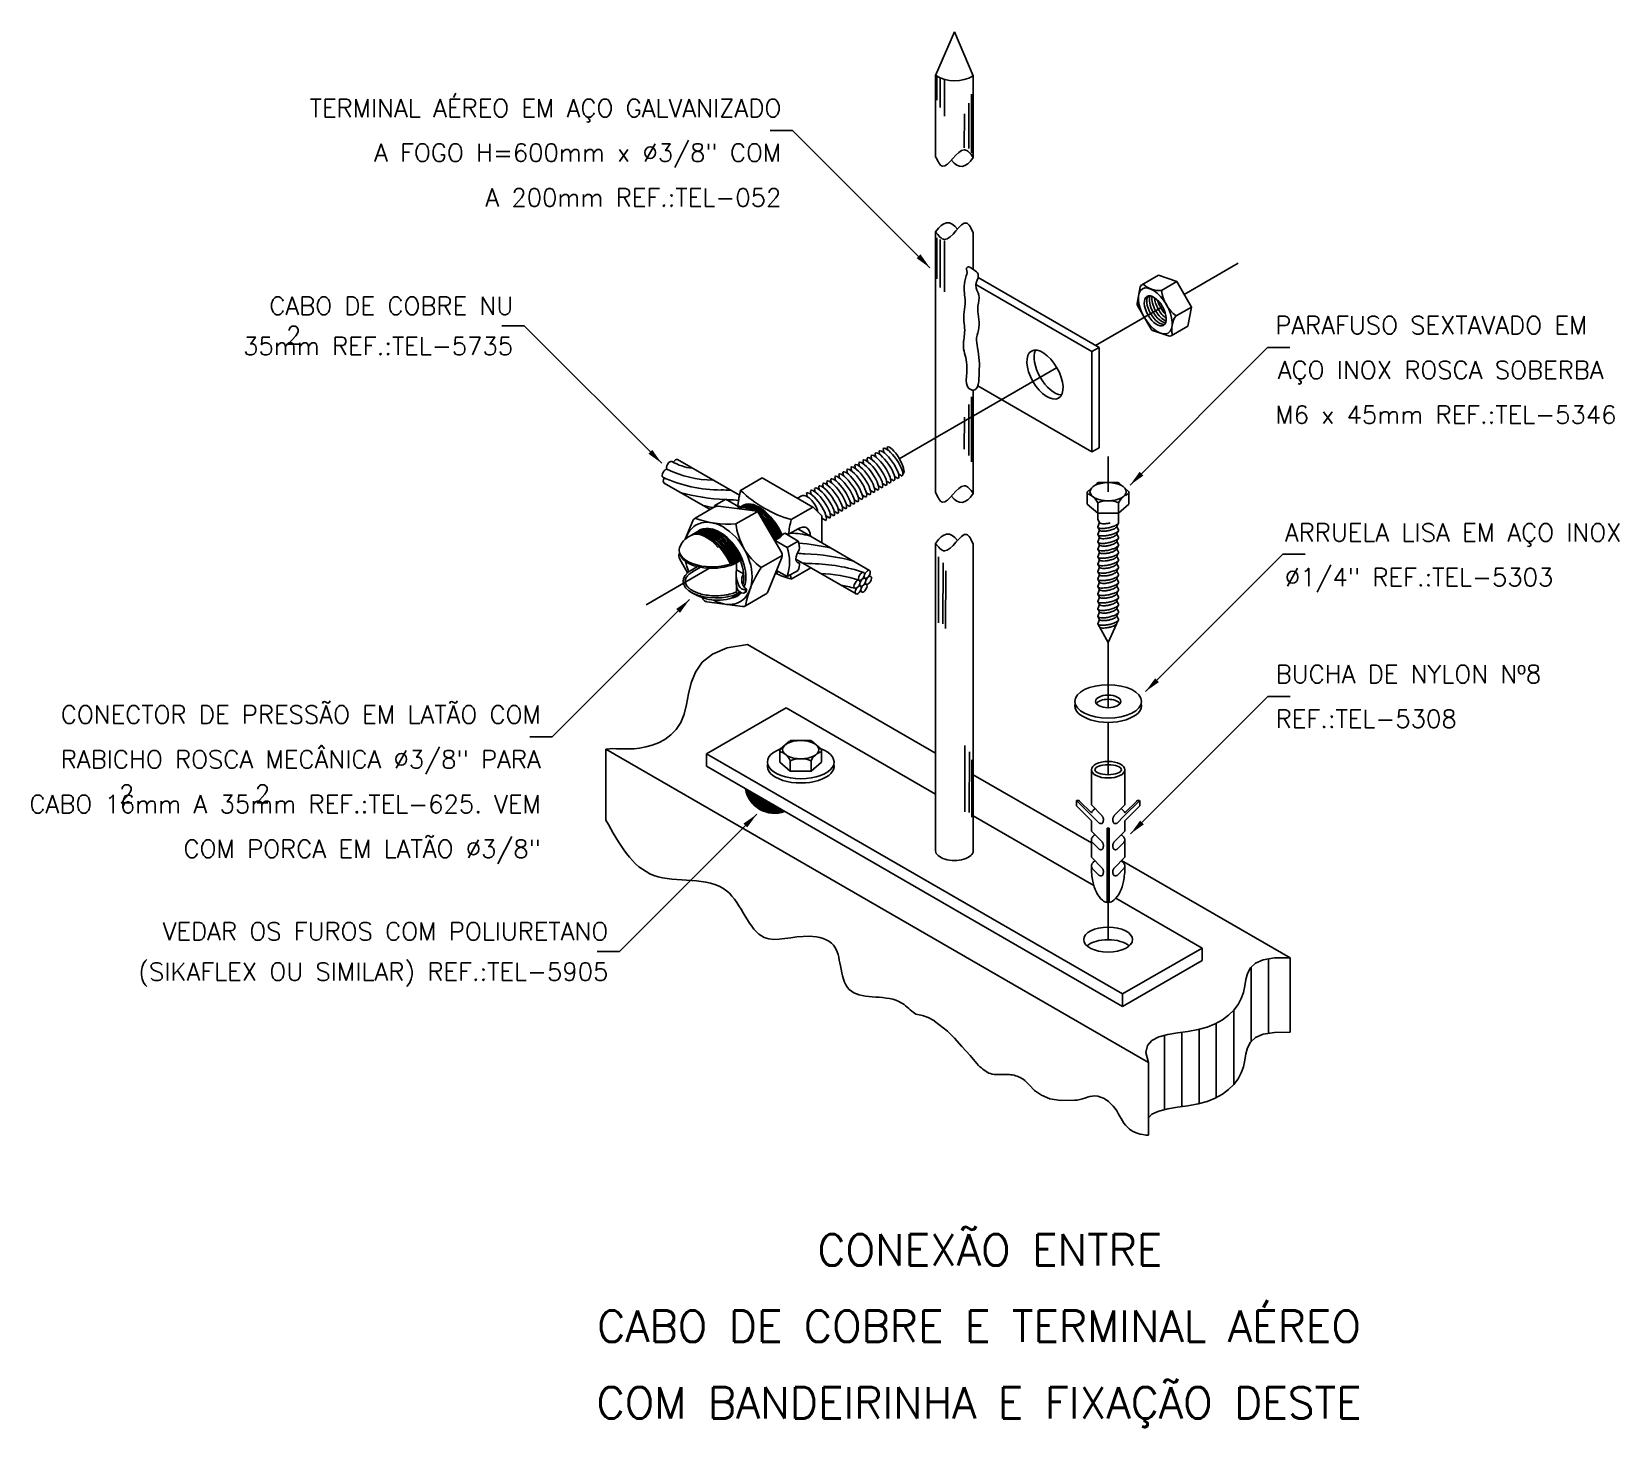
# Model space of a CAD drawing. Header units: millimetres. Extents: x -6031.9 to -6014.2, y -4660.8 to -4645.2.
import ezdxf
from ezdxf.enums import TextEntityAlignment as Align

# ---------------------------------------------------------------- set-up
doc = ezdxf.new("R2010")
doc.units = ezdxf.units.MM
doc.header["$LTSCALE"] = 10
doc.linetypes.add('DASHDOT2', pattern=[0.5, 0.25, -0.125, 0, -0.125])
doc.layers.add('Termotécnica', color=7, linetype='Continuous')
doc.styles.add('r140', font='romans.shx')
doc.styles.add('r80', font='romans.shx')

msp = doc.modelspace()

# ---------------------------------------------------------------- texts
at = {"layer": 'Termotécnica', "color": 2, "style": 'r80'}
for s, p in [('TERMINAL AÉREO EM AÇO GALVANIZADO', (-6023.544, -4646.203)), ('A FOGO H=600mm x %%C3/8" COM', (-6023.544, -4646.701)), (' A 200mm REF.:TEL-052', (-6023.544, -4647.203)), ('CABO DE COBRE NU', (-6026.541, -4648.413)), ('35mm REF.:TEL-5735', (-6026.542, -4648.862)), ('2', (-6028.909, -4648.742)), ('CONECTOR DE PRESSÃO EM LATÃO COM', (-6026.231, -4652.982)), ('RABICHO ROSCA MECÂNICA %%c3/8" PARA', (-6026.232, -4653.482)), ('CABO 16mm A 35mm REF.:TEL-625. VEM', (-6026.231, -4653.982)), ('2', (-6030.776, -4653.867)), ('2', (-6029.257, -4653.867)), ('COM PORCA EM LATÃO %%C3/8"', (-6026.231, -4654.482)), ('VEDAR OS FUROS COM POLIURETANO', (-6025.478, -4655.405)), ('(SIKAFLEX OU SIMILAR) REF.:TEL-5905', (-6025.477, -4655.856))]:
    msp.add_text(s, height=0.2, dxfattribs=at).set_placement(p, align=Align.RIGHT)
for s, p in [('PARAFUSO SEXTAVADO EM', (-6018.023, -4648.63)), ('AÇO INOX ROSCA SOBERBA', (-6017.995, -4649.13)), ('M6 x 45mm REF.:TEL-5346', (-6018.023, -4649.63)), ('ARRUELA LISA EM AÇO INOX', (-6017.915, -4650.946)), ('%%C1/4" REF.:TEL-5303', (-6017.915, -4651.446)), ('BUCHA DE NYLON Nº8', (-6018.018, -4652.529)), ('REF.:TEL-5308', (-6018.018, -4653.029))]:
    msp.add_text(s, height=0.2, dxfattribs=at).set_placement(p)
at = {"layer": 'Termotécnica', "color": 5, "style": 'r140'}
for s, p in [(' CONEXÃO ENTRE', (-6021.334, -4659.146)), ('CABO DE COBRE E TERMINAL AÉREO', (-6021.334, -4659.998)), ('COM BANDEIRINHA E FIXAÇÃO DESTE', (-6021.334, -4660.853))]:
    msp.add_text(s, height=0.35, dxfattribs=at).set_placement(p, align=Align.BOTTOM_CENTER)

# ---------------------------------------------------------------- linework, layer by layer
at = {"layer": 'Termotécnica', "color": 2}
for p, q in [((-6021.608, -4645.25), (-6021.819, -4645.74)), ((-6021.608, -4645.25), (-6021.398, -4645.742)), ((-6021.819, -4646.646), (-6021.819, -4645.74)), ((-6021.398, -4646.654), (-6021.398, -4645.742)), ((-6023.419, -4646.352), (-6023.669, -4646.352)), ((-6021.883, -4647.888), (-6023.419, -4646.352)), ((-6021.82, -4647.487), (-6021.82, -4650.401)), ((-6021.399, -4647.496), (-6021.399, -4647.903)), ((-6021.37, -4648.075), (-6020.072, -4648.825)), ((-6021.345, -4647.997), (-6019.991, -4648.778)), ((-6019.568, -4648.288), (-6019.532, -4648.101)), ((-6019.516, -4648.079), (-6019.33, -4647.971)), ((-6019.33, -4647.971), (-6019.125, -4648.043)), ((-6019.296, -4648.141), (-6019.125, -4648.043)), ((-6018.961, -4648.327), (-6019.125, -4648.043)), ((-6019.412, -4648.573), (-6019.564, -4648.31)), ((-6019.132, -4648.425), (-6018.961, -4648.327)), ((-6019.002, -4648.54), (-6018.961, -4648.327)), ((-6026.417, -4648.538), (-6026.667, -4648.538)), ((-6024.881, -4650.073), (-6026.417, -4648.538)), ((-6019.395, -4648.588), (-6019.215, -4648.65)), ((-6019.188, -4648.647), (-6019.002, -4648.54)), ((-6020.072, -4648.825), (-6019.991, -4648.778)), ((-6020.072, -4648.825), (-6020.072, -4649.946)), ((-6019.991, -4648.778), (-6019.991, -4649.899)), ((-6019.646, -4650.316), (-6018.11, -4648.78)), ((-6017.86, -4648.78), (-6018.11, -4648.78)), ((-6021.399, -4649.253), (-6021.399, -4650.41)), ((-6021.349, -4649.208), (-6020.072, -4649.946)), ((-6022.406, -4649.907), (-6022.4, -4649.948)), ((-6022.36, -4649.892), (-6022.355, -4649.923)), ((-6020.072, -4649.946), (-6019.991, -4649.899)), ((-6024.704, -4650.031), (-6024.012, -4650.431)), ((-6022.722, -4650.093), (-6022.716, -4650.135)), ((-6022.676, -4650.067), (-6022.671, -4650.109)), ((-6022.631, -4650.041), (-6022.626, -4650.083)), ((-6022.586, -4650.015), (-6022.58, -4650.057)), ((-6022.541, -4649.985), (-6022.535, -4650.027)), ((-6022.496, -4649.959), (-6022.49, -4650.001)), ((-6022.451, -4649.934), (-6022.446, -4649.974)), ((-6023.757, -4650.236), (-6023.999, -4650.376)), ((-6023.191, -4650.562), (-6023.757, -4650.236)), ((-6022.991, -4650.25), (-6022.986, -4650.291)), ((-6022.946, -4650.224), (-6022.94, -4650.265)), ((-6022.901, -4650.198), (-6022.895, -4650.239)), ((-6022.856, -4650.172), (-6022.85, -4650.213)), ((-6022.81, -4650.146), (-6022.805, -4650.186)), ((-6022.765, -4650.12), (-6022.76, -4650.16)), ((-6022.328, -4650.294), (-6022.368, -4650.272)), ((-6022.283, -4650.268), (-6022.323, -4650.246)), ((-6022.238, -4650.242), (-6022.278, -4650.22)), ((-6022.193, -4650.216), (-6022.232, -4650.194)), ((-6024.855, -4650.294), (-6024.341, -4650.591)), ((-6023.362, -4650.464), (-6023.324, -4650.441)), ((-6023.261, -4650.405), (-6023.256, -4650.446)), ((-6023.217, -4650.38), (-6023.211, -4650.421)), ((-6023.172, -4650.354), (-6023.166, -4650.395)), ((-6023.126, -4650.328), (-6023.121, -4650.369)), ((-6023.081, -4650.302), (-6023.076, -4650.343)), ((-6023.036, -4650.276), (-6023.031, -4650.317)), ((-6022.598, -4650.451), (-6022.638, -4650.428)), ((-6022.553, -4650.425), (-6022.593, -4650.402)), ((-6022.508, -4650.399), (-6022.548, -4650.376)), ((-6022.463, -4650.373), (-6022.503, -4650.35)), ((-6022.418, -4650.347), (-6022.458, -4650.324)), ((-6022.373, -4650.32), (-6022.413, -4650.298)), ((-6020.124, -4650.401), (-6020.124, -4650.53)), ((-6020.014, -4650.295), (-6020.116, -4650.383)), ((-6019.999, -4650.289), (-6019.783, -4650.289)), ((-6019.768, -4650.295), (-6019.666, -4650.383)), ((-6019.658, -4650.401), (-6019.658, -4650.53)), ((-6023.191, -4650.562), (-6023.433, -4650.702)), ((-6023.092, -4650.659), (-6023.192, -4650.561)), ((-6022.913, -4650.633), (-6022.954, -4650.61)), ((-6022.868, -4650.607), (-6022.909, -4650.584)), ((-6022.823, -4650.581), (-6022.864, -4650.558)), ((-6022.778, -4650.555), (-6022.819, -4650.532)), ((-6022.733, -4650.529), (-6022.773, -4650.506)), ((-6022.688, -4650.503), (-6022.728, -4650.48)), ((-6022.643, -4650.477), (-6022.683, -4650.454)), ((-6020.124, -4650.53), (-6020.008, -4650.631)), ((-6020.008, -4650.514), (-6020.008, -4650.631)), ((-6019.774, -4650.514), (-6019.774, -4650.631)), ((-6019.658, -4650.53), (-6019.774, -4650.631)), ((-6023.092, -4650.661), (-6023.092, -4650.962)), ((-6023.048, -4650.713), (-6023.092, -4650.688)), ((-6023.003, -4650.686), (-6023.044, -4650.662)), ((-6022.958, -4650.659), (-6022.999, -4650.636)), ((-6020.008, -4650.701), (-6020.008, -4650.63)), ((-6020.008, -4650.631), (-6019.774, -4650.631)), ((-6020.008, -4650.701), (-6019.987, -4650.736)), ((-6019.987, -4650.736), (-6020.008, -4650.785)), ((-6020.002, -4650.793), (-6019.987, -4650.819)), ((-6019.778, -4650.747), (-6019.795, -4650.778)), ((-6019.795, -4650.778), (-6019.774, -4650.819)), ((-6019.774, -4650.735), (-6019.774, -4650.63)), ((-6023.621, -4650.935), (-6023.616, -4650.924)), ((-6023.619, -4650.938), (-6023.559, -4650.903)), ((-6023.616, -4650.924), (-6023.6, -4650.927)), ((-6023.6, -4650.927), (-6023.593, -4650.91)), ((-6023.593, -4650.91), (-6023.577, -4650.914)), ((-6023.577, -4650.914), (-6023.569, -4650.897)), ((-6023.569, -4650.897), (-6023.554, -4650.897)), ((-6023.559, -4650.903), (-6023.536, -4650.873)), ((-6023.554, -4650.897), (-6023.546, -4650.883)), ((-6023.546, -4650.883), (-6023.543, -4650.883)), ((-6023.536, -4650.873), (-6023.504, -4650.855)), ((-6023.38, -4650.819), (-6023.464, -4650.867)), ((-6022.557, -4651.27), (-6023.361, -4650.806)), ((-6021.82, -4650.968), (-6021.82, -4654.405)), ((-6021.399, -4650.976), (-6021.399, -4654.405)), ((-6019.987, -4650.819), (-6020.008, -4650.868)), ((-6019.987, -4650.902), (-6020.008, -4650.951)), ((-6020.002, -4650.876), (-6019.987, -4650.902)), ((-6020.002, -4650.959), (-6019.987, -4650.985)), ((-6019.778, -4650.831), (-6019.795, -4650.861)), ((-6019.795, -4650.861), (-6019.774, -4650.902)), ((-6019.778, -4650.914), (-6019.795, -4650.945)), ((-6019.795, -4650.945), (-6019.774, -4650.985)), ((-6023.981, -4651.147), (-6024.027, -4651.173)), ((-6024.022, -4651.171), (-6024.015, -4651.154)), ((-6024.015, -4651.154), (-6023.999, -4651.157)), ((-6023.999, -4651.157), (-6023.991, -4651.141)), ((-6023.991, -4651.141), (-6023.983, -4651.142)), ((-6022.709, -4651.532), (-6023.381, -4651.145)), ((-6019.987, -4650.985), (-6020.008, -4651.035)), ((-6019.987, -4651.069), (-6020.008, -4651.118)), ((-6019.987, -4651.152), (-6020.008, -4651.201)), ((-6020.002, -4651.042), (-6019.987, -4651.069)), ((-6020.002, -4651.126), (-6019.987, -4651.152)), ((-6019.778, -4650.997), (-6019.795, -4651.028)), ((-6019.795, -4651.028), (-6019.774, -4651.068)), ((-6019.778, -4651.08), (-6019.795, -4651.111)), ((-6019.795, -4651.111), (-6019.774, -4651.152)), ((-6019.473, -4652.624), (-6017.938, -4651.089)), ((-6017.688, -4651.089), (-6017.938, -4651.089)), ((-6024.48, -4651.228), (-6024.547, -4651.267)), ((-6024.446, -4651.235), (-6024.535, -4651.287)), ((-6024.094, -4651.207), (-6024.085, -4651.195)), ((-6024.085, -4651.195), (-6024.069, -4651.197)), ((-6024.069, -4651.197), (-6024.062, -4651.181)), ((-6024.062, -4651.181), (-6024.046, -4651.184)), ((-6024.046, -4651.184), (-6024.038, -4651.168)), ((-6024.038, -4651.168), (-6024.022, -4651.171)), ((-6023.214, -4651.241), (-6023.433, -4651.367)), ((-6019.987, -4651.235), (-6020.008, -4651.284)), ((-6019.987, -4651.318), (-6020.008, -4651.368)), ((-6020.002, -4651.209), (-6019.987, -4651.235)), ((-6020.002, -4651.292), (-6019.987, -4651.318)), ((-6019.778, -4651.164), (-6019.795, -4651.194)), ((-6019.795, -4651.194), (-6019.774, -4651.235)), ((-6019.778, -4651.247), (-6019.795, -4651.278)), ((-6019.795, -4651.278), (-6019.774, -4651.318)), ((-6019.778, -4651.33), (-6019.795, -4651.361)), ((-6024.003, -4651.514), (-6024.027, -4651.528)), ((-6019.987, -4651.402), (-6020.008, -4651.451)), ((-6019.987, -4651.485), (-6020.008, -4651.534)), ((-6020.002, -4651.375), (-6019.987, -4651.402)), ((-6020.002, -4651.459), (-6019.987, -4651.485)), ((-6019.795, -4651.361), (-6019.774, -4651.401)), ((-6019.778, -4651.413), (-6019.795, -4651.444)), ((-6019.795, -4651.444), (-6019.774, -4651.485)), ((-6019.778, -4651.497), (-6019.795, -4651.528)), ((-6024.57, -4651.597), (-6026.106, -4653.132)), ((-6024.062, -4651.567), (-6024.014, -4651.539)), ((-6019.987, -4651.568), (-6020.008, -4651.618)), ((-6019.987, -4651.651), (-6020.008, -4651.701)), ((-6020.002, -4651.542), (-6019.987, -4651.568)), ((-6020.002, -4651.625), (-6019.987, -4651.651)), ((-6019.795, -4651.528), (-6019.774, -4651.568)), ((-6019.778, -4651.58), (-6019.795, -4651.611)), ((-6019.795, -4651.611), (-6019.774, -4651.651)), ((-6019.778, -4651.663), (-6019.795, -4651.694)), ((-6019.987, -4651.735), (-6020.008, -4651.784)), ((-6019.987, -4651.818), (-6020.008, -4651.867)), ((-6020.002, -4651.709), (-6019.987, -4651.735)), ((-6020.002, -4651.792), (-6019.987, -4651.818)), ((-6019.889, -4652.075), (-6019.798, -4651.87)), ((-6019.795, -4651.694), (-6019.774, -4651.734)), ((-6019.778, -4651.747), (-6019.795, -4651.777)), ((-6019.795, -4651.777), (-6019.774, -4651.818)), ((-6019.778, -4651.83), (-6019.795, -4651.861)), ((-6020.002, -4651.875), (-6019.987, -4651.901)), ((-6019.987, -4651.901), (-6019.889, -4652.075)), ((-6021.82, -4653.312), (-6023.922, -4652.098)), ((-6019.641, -4654.215), (-6018.105, -4652.679)), ((-6017.855, -4652.679), (-6018.105, -4652.679)), ((-6024.379, -4653.32), (-6023.49, -4652.806)), ((-6021.82, -4653.77), (-6023.49, -4652.806)), ((-6026.106, -4653.132), (-6026.356, -4653.132)), ((-6025.504, -4653.268), (-6025.504, -4654.062)), ((-6019.439, -4656.77), (-6025.504, -4653.268)), ((-6023.561, -4653.284), (-6023.561, -4653.413)), ((-6023.451, -4653.178), (-6023.553, -4653.266)), ((-6023.435, -4653.172), (-6023.219, -4653.172)), ((-6023.204, -4653.178), (-6023.102, -4653.266)), ((-6023.094, -4653.284), (-6023.094, -4653.413)), ((-6024.379, -4653.32), (-6024.379, -4653.46)), ((-6019.729, -4656.004), (-6024.379, -4653.32)), ((-6019.729, -4656.144), (-6024.379, -4653.46)), ((-6023.561, -4653.413), (-6023.444, -4653.514)), ((-6023.444, -4653.397), (-6023.444, -4653.514)), ((-6023.211, -4653.397), (-6023.211, -4653.514)), ((-6023.094, -4653.413), (-6023.211, -4653.514)), ((-6023.444, -4653.514), (-6023.211, -4653.514)), ((-6020.078, -4654.317), (-6021.399, -4653.555)), ((-6020.078, -4653.498), (-6020.078, -4653.892)), ((-6019.704, -4653.498), (-6019.704, -4653.892)), ((-6023.817, -4653.995), (-6025.353, -4655.53)), ((-6020.068, -4654.019), (-6020.244, -4653.843)), ((-6020.244, -4653.902), (-6020.244, -4653.843)), ((-6020.078, -4654.068), (-6020.244, -4653.902)), ((-6020.077, -4653.981), (-6020.211, -4653.848)), ((-6020.078, -4653.892), (-6019.961, -4654.009)), ((-6019.704, -4653.892), (-6019.822, -4654.009)), ((-6019.714, -4654.019), (-6019.538, -4653.843)), ((-6019.705, -4653.981), (-6019.572, -4653.848)), ((-6019.704, -4654.068), (-6019.538, -4653.902)), ((-6019.538, -4653.902), (-6019.538, -4653.843)), ((-6020.052, -4654.791), (-6021.399, -4654.013)), ((-6020.078, -4654.068), (-6020.078, -4654.186)), ((-6020.068, -4654.019), (-6019.992, -4654.096)), ((-6019.902, -4654.15), (-6019.881, -4654.15)), ((-6019.902, -4654.981), (-6019.902, -4654.15)), ((-6019.881, -4654.981), (-6019.881, -4654.15)), ((-6019.714, -4654.019), (-6019.791, -4654.096)), ((-6019.704, -4654.068), (-6019.704, -4654.186)), ((-6020.078, -4654.186), (-6019.957, -4654.306)), ((-6020.078, -4654.283), (-6020.078, -4654.477)), ((-6019.704, -4654.186), (-6019.825, -4654.306)), ((-6019.704, -4654.283), (-6019.704, -4654.477)), ((-6020.078, -4654.477), (-6019.957, -4654.598)), ((-6019.704, -4654.477), (-6019.825, -4654.598)), ((-6017.857, -4655.6), (-6019.74, -4654.513)), ((-6020.068, -4654.603), (-6019.992, -4654.679)), ((-6019.957, -4654.598), (-6019.956, -4654.6)), ((-6019.825, -4654.598), (-6019.826, -4654.6)), ((-6019.714, -4654.603), (-6019.791, -4654.679)), ((-6018.84, -4655.491), (-6019.804, -4654.934)), ((-6025.353, -4655.53), (-6025.603, -4655.53)), ((-6019.729, -4656.004), (-6018.84, -4655.491)), ((-6018.84, -4655.631), (-6018.84, -4655.491)), ((-6019.729, -4656.144), (-6018.84, -4655.631)), ((-6017.857, -4655.6), (-6017.857, -4656.431)), ((-6019.729, -4656.004), (-6019.729, -4656.144)), ((-6019.439, -4656.77), (-6019.439, -4657.583))]:
    msp.add_line(p, q, dxfattribs=at)
at = {"layer": 'Termotécnica', "color": 1}
for p, q in [((-6021.805, -4646.014), (-6021.805, -4645.748)), ((-6021.767, -4646.095), (-6021.767, -4645.766)), ((-6021.721, -4646.194), (-6021.721, -4645.782)), ((-6021.419, -4646.608), (-6021.418, -4645.947)), ((-6021.499, -4646.546), (-6021.498, -4646.167)), ((-6021.449, -4646.555), (-6021.447, -4646.048)), ((-6021.805, -4648.013), (-6021.805, -4647.553)), ((-6021.767, -4648.109), (-6021.767, -4647.571)), ((-6021.721, -4648.158), (-6021.721, -4647.587)), ((-6021.419, -4650.058), (-6021.418, -4649.329)), ((-6021.499, -4649.914), (-6021.498, -4649.559)), ((-6021.449, -4649.986), (-6021.447, -4649.416)), ((-6024.508, -4650.688), (-6024.284, -4650.558)), ((-6024.287, -4650.546), (-6024.165, -4650.476)), ((-6024.287, -4650.546), (-6024.273, -4650.553)), ((-6024.249, -4650.551), (-6023.836, -4650.606)), ((-6024.009, -4650.566), (-6024.165, -4650.476)), ((-6024.051, -4650.75), (-6023.815, -4650.614)), ((-6024.618, -4650.922), (-6024.532, -4650.715)), ((-6023.795, -4650.634), (-6023.54, -4651.075)), ((-6023.613, -4650.935), (-6023.478, -4651.013)), ((-6023.506, -4650.856), (-6023.357, -4650.943)), ((-6023.478, -4651.013), (-6023.357, -4650.943)), ((-6024.686, -4651.088), (-6024.68, -4651.074)), ((-6024.591, -4651.297), (-6024.683, -4651.137)), ((-6023.769, -4651.239), (-6023.533, -4651.103)), ((-6023.537, -4651.125), (-6023.695, -4651.509)), ((-6021.787, -4651.856), (-6021.786, -4651.118)), ((-6024.046, -4651.184), (-6024.045, -4651.263)), ((-6023.965, -4651.309), (-6024.045, -4651.263)), ((-6023.597, -4651.271), (-6023.478, -4651.34)), ((-6023.478, -4651.34), (-6023.357, -4651.27)), ((-6021.737, -4651.866), (-6021.736, -4651.187)), ((-6021.708, -4651.919), (-6021.706, -4651.276)), ((-6024.045, -4651.435), (-6024.045, -4651.52)), ((-6023.946, -4651.488), (-6023.934, -4651.481)), ((-6024.43, -4651.575), (-6024.419, -4651.592)), ((-6024.378, -4651.62), (-6023.979, -4651.673)), ((-6024.034, -4651.527), (-6024.045, -4651.52)), ((-6023.944, -4651.666), (-6023.719, -4651.537)), ((-6021.494, -4653.968), (-6021.493, -4653.229)), ((-6021.443, -4653.977), (-6021.442, -4653.298)), ((-6021.414, -4654.03), (-6021.413, -4653.387)), ((-6018.294, -4655.708), (-6018.294, -4656.54)), ((-6018.1, -4655.614), (-6018.1, -4656.445)), ((-6018.488, -4656.187), (-6018.488, -4657.019)), ((-6019.263, -4656.468), (-6019.263, -4657.3)), ((-6019.069, -4656.433), (-6019.069, -4657.265)), ((-6018.875, -4656.4), (-6018.875, -4657.231)), ((-6018.682, -4656.331), (-6018.682, -4657.163))]:
    msp.add_line(p, q, dxfattribs=at)
at = {"layer": 'Termotécnica', "color": 1, "linetype": 'DASHDOT2'}
for p, q in [((-6019.043, -4648.185), (-6018.438, -4647.835)), ((-6020.031, -4648.755), (-6019.284, -4648.323)), ((-6022.227, -4650.023), (-6020.468, -4649.007)), ((-6019.891, -4650.391), (-6019.891, -4649.996)), ((-6025.053, -4651.654), (-6024.353, -4651.25)), ((-6019.891, -4652.805), (-6019.891, -4652.072)), ((-6019.891, -4655.397), (-6019.891, -4654.15))]:
    msp.add_line(p, q, dxfattribs=at)
at = {"layer": 'Termotécnica', "color": 1, "linetype": 'DASHDOT2', "ltscale": 0.8}
msp.add_line((-6019.891, -4653.555), (-6019.891, -4652.968), dxfattribs=at)
at = {"layer": 'Termotécnica', "color": 2}
for points in [[(-6021.399, -4646.654), (-6021.429, -4646.695), (-6021.46, -4646.726), (-6021.491, -4646.746), (-6021.521, -4646.755), (-6021.552, -4646.754), (-6021.582, -4646.742), (-6021.612, -4646.719), (-6021.642, -4646.686)], [(-6021.819, -4647.487), (-6021.789, -4647.446), (-6021.758, -4647.415), (-6021.727, -4647.395), (-6021.697, -4647.386), (-6021.666, -4647.387), (-6021.636, -4647.399), (-6021.606, -4647.422), (-6021.576, -4647.455)], [(-6021.399, -4650.409), (-6021.429, -4650.45), (-6021.46, -4650.481), (-6021.491, -4650.501), (-6021.521, -4650.511), (-6021.552, -4650.509), (-6021.582, -4650.497), (-6021.612, -4650.474), (-6021.642, -4650.441)], [(-6021.819, -4650.968), (-6021.789, -4650.926), (-6021.758, -4650.895), (-6021.727, -4650.875), (-6021.697, -4650.866), (-6021.666, -4650.867), (-6021.636, -4650.879), (-6021.606, -4650.902), (-6021.576, -4650.936)], [(-6023.922, -4652.098), (-6024.149, -4652.136), (-6024.314, -4652.205), (-6024.43, -4652.297), (-6024.505, -4652.407), (-6024.552, -4652.527), (-6024.581, -4652.65), (-6024.603, -4652.769), (-6024.629, -4652.878), (-6024.668, -4652.971), (-6024.719, -4653.048), (-6024.779, -4653.11), (-6024.846, -4653.159), (-6024.917, -4653.197), (-6024.989, -4653.225), (-6025.06, -4653.244), (-6025.128, -4653.257), (-6025.189, -4653.264), (-6025.245, -4653.266), (-6025.296, -4653.266), (-6025.342, -4653.265), (-6025.386, -4653.263), (-6025.426, -4653.262), (-6025.466, -4653.263), (-6025.504, -4653.268)], [(-6019.961, -4654.009), (-6019.958, -4654.013), (-6019.956, -4654.017), (-6019.954, -4654.02), (-6019.953, -4654.022), (-6019.951, -4654.025), (-6019.95, -4654.027), (-6019.949, -4654.029), (-6019.948, -4654.031), (-6019.948, -4654.033), (-6019.947, -4654.034), (-6019.946, -4654.036), (-6019.946, -4654.037), (-6019.946, -4654.039), (-6019.945, -4654.04), (-6019.945, -4654.042), (-6019.945, -4654.043), (-6019.944, -4654.045), (-6019.944, -4654.046), (-6019.944, -4654.048), (-6019.944, -4654.049), (-6019.944, -4654.051), (-6019.944, -4654.053), (-6019.944, -4654.054), (-6019.944, -4654.056), (-6019.944, -4654.058), (-6019.944, -4654.06), (-6019.944, -4654.061), (-6019.944, -4654.063), (-6019.944, -4654.065), (-6019.945, -4654.067), (-6019.945, -4654.068), (-6019.945, -4654.07), (-6019.945, -4654.072), (-6019.946, -4654.074), (-6019.946, -4654.075), (-6019.946, -4654.077), (-6019.947, -4654.078), (-6019.947, -4654.08), (-6019.947, -4654.081), (-6019.948, -4654.083), (-6019.948, -4654.084), (-6019.949, -4654.086), (-6019.949, -4654.087), (-6019.95, -4654.088), (-6019.95, -4654.09), (-6019.951, -4654.091), (-6019.952, -4654.092), (-6019.953, -4654.093), (-6019.953, -4654.094), (-6019.954, -4654.095), (-6019.955, -4654.095), (-6019.956, -4654.096), (-6019.957, -4654.097), (-6019.957, -4654.097), (-6019.958, -4654.098), (-6019.959, -4654.098), (-6019.96, -4654.098), (-6019.961, -4654.099), (-6019.962, -4654.099), (-6019.963, -4654.099), (-6019.964, -4654.1), (-6019.966, -4654.1), (-6019.967, -4654.1), (-6019.969, -4654.1), (-6019.971, -4654.1), (-6019.973, -4654.1), (-6019.975, -4654.1), (-6019.977, -4654.1), (-6019.98, -4654.099), (-6019.984, -4654.099), (-6019.987, -4654.097), (-6019.992, -4654.096)], [(-6019.822, -4654.009), (-6019.824, -4654.013), (-6019.826, -4654.017), (-6019.828, -4654.02), (-6019.83, -4654.022), (-6019.831, -4654.025), (-6019.832, -4654.027), (-6019.833, -4654.029), (-6019.834, -4654.031), (-6019.835, -4654.033), (-6019.835, -4654.034), (-6019.836, -4654.036), (-6019.836, -4654.037), (-6019.837, -4654.039), (-6019.837, -4654.04), (-6019.837, -4654.042), (-6019.838, -4654.043), (-6019.838, -4654.045), (-6019.838, -4654.046), (-6019.838, -4654.048), (-6019.839, -4654.049), (-6019.839, -4654.051), (-6019.839, -4654.053), (-6019.839, -4654.054), (-6019.839, -4654.056), (-6019.839, -4654.058), (-6019.839, -4654.06), (-6019.838, -4654.061), (-6019.838, -4654.063), (-6019.838, -4654.065), (-6019.838, -4654.067), (-6019.838, -4654.068), (-6019.837, -4654.07), (-6019.837, -4654.072), (-6019.837, -4654.074), (-6019.836, -4654.075), (-6019.836, -4654.077), (-6019.836, -4654.078), (-6019.835, -4654.08), (-6019.835, -4654.081), (-6019.835, -4654.083), (-6019.834, -4654.084), (-6019.834, -4654.086), (-6019.833, -4654.087), (-6019.833, -4654.088), (-6019.832, -4654.09), (-6019.831, -4654.091), (-6019.831, -4654.092), (-6019.83, -4654.093), (-6019.829, -4654.094), (-6019.828, -4654.095), (-6019.828, -4654.095), (-6019.827, -4654.096), (-6019.826, -4654.097), (-6019.825, -4654.097), (-6019.824, -4654.098), (-6019.823, -4654.098), (-6019.822, -4654.098), (-6019.821, -4654.099), (-6019.82, -4654.099), (-6019.819, -4654.099), (-6019.818, -4654.1), (-6019.817, -4654.1), (-6019.815, -4654.1), (-6019.814, -4654.1), (-6019.812, -4654.1), (-6019.81, -4654.1), (-6019.808, -4654.1), (-6019.805, -4654.1), (-6019.802, -4654.099), (-6019.799, -4654.099), (-6019.795, -4654.097), (-6019.791, -4654.096)], [(-6019.957, -4654.306), (-6019.956, -4654.308), (-6019.954, -4654.311), (-6019.953, -4654.314), (-6019.951, -4654.317), (-6019.95, -4654.319), (-6019.949, -4654.321), (-6019.948, -4654.323), (-6019.948, -4654.324), (-6019.947, -4654.326), (-6019.946, -4654.328), (-6019.946, -4654.329), (-6019.946, -4654.33), (-6019.945, -4654.332), (-6019.945, -4654.333), (-6019.945, -4654.335), (-6019.944, -4654.336), (-6019.944, -4654.338), (-6019.944, -4654.339), (-6019.944, -4654.341), (-6019.944, -4654.342), (-6019.944, -4654.344), (-6019.944, -4654.346), (-6019.944, -4654.348), (-6019.944, -4654.349), (-6019.944, -4654.351), (-6019.944, -4654.353), (-6019.944, -4654.355), (-6019.944, -4654.357), (-6019.945, -4654.358), (-6019.945, -4654.36), (-6019.945, -4654.362), (-6019.945, -4654.364), (-6019.946, -4654.365), (-6019.946, -4654.367), (-6019.946, -4654.368), (-6019.947, -4654.37), (-6019.947, -4654.371), (-6019.947, -4654.373), (-6019.948, -4654.374), (-6019.948, -4654.376), (-6019.949, -4654.377), (-6019.949, -4654.379), (-6019.95, -4654.38), (-6019.95, -4654.381), (-6019.951, -4654.382), (-6019.952, -4654.383), (-6019.953, -4654.384), (-6019.953, -4654.385), (-6019.954, -4654.386), (-6019.955, -4654.387), (-6019.956, -4654.388), (-6019.957, -4654.388), (-6019.957, -4654.389), (-6019.958, -4654.389), (-6019.959, -4654.39), (-6019.96, -4654.39), (-6019.961, -4654.39), (-6019.962, -4654.391), (-6019.963, -4654.391), (-6019.964, -4654.391), (-6019.966, -4654.391), (-6019.967, -4654.391), (-6019.969, -4654.392), (-6019.971, -4654.392), (-6019.973, -4654.392), (-6019.975, -4654.392), (-6019.977, -4654.392), (-6019.98, -4654.391), (-6019.984, -4654.39), (-6019.987, -4654.389), (-6019.992, -4654.387)], [(-6019.825, -4654.306), (-6019.826, -4654.308), (-6019.828, -4654.311), (-6019.83, -4654.314), (-6019.831, -4654.317), (-6019.832, -4654.319), (-6019.833, -4654.321), (-6019.834, -4654.323), (-6019.835, -4654.324), (-6019.835, -4654.326), (-6019.836, -4654.328), (-6019.836, -4654.329), (-6019.837, -4654.33), (-6019.837, -4654.332), (-6019.837, -4654.333), (-6019.838, -4654.335), (-6019.838, -4654.336), (-6019.838, -4654.338), (-6019.838, -4654.339), (-6019.839, -4654.341), (-6019.839, -4654.342), (-6019.839, -4654.344), (-6019.839, -4654.346), (-6019.839, -4654.348), (-6019.839, -4654.349), (-6019.839, -4654.351), (-6019.838, -4654.353), (-6019.838, -4654.355), (-6019.838, -4654.357), (-6019.838, -4654.358), (-6019.838, -4654.36), (-6019.837, -4654.362), (-6019.837, -4654.364), (-6019.837, -4654.365), (-6019.836, -4654.367), (-6019.836, -4654.368), (-6019.836, -4654.37), (-6019.835, -4654.371), (-6019.835, -4654.373), (-6019.835, -4654.374), (-6019.834, -4654.376), (-6019.834, -4654.377), (-6019.833, -4654.379), (-6019.833, -4654.38), (-6019.832, -4654.381), (-6019.831, -4654.382), (-6019.831, -4654.383), (-6019.83, -4654.384), (-6019.829, -4654.385), (-6019.828, -4654.386), (-6019.828, -4654.387), (-6019.827, -4654.388), (-6019.826, -4654.388), (-6019.825, -4654.389), (-6019.824, -4654.389), (-6019.823, -4654.39), (-6019.822, -4654.39), (-6019.821, -4654.39), (-6019.82, -4654.391), (-6019.819, -4654.391), (-6019.818, -4654.391), (-6019.817, -4654.391), (-6019.815, -4654.391), (-6019.814, -4654.392), (-6019.812, -4654.392), (-6019.81, -4654.392), (-6019.808, -4654.392), (-6019.805, -4654.392), (-6019.802, -4654.391), (-6019.799, -4654.39), (-6019.795, -4654.389), (-6019.791, -4654.387)], [(-6019.956, -4654.6), (-6019.956, -4654.6), (-6019.954, -4654.603), (-6019.953, -4654.606), (-6019.951, -4654.608), (-6019.95, -4654.61), (-6019.949, -4654.612), (-6019.948, -4654.614), (-6019.948, -4654.616), (-6019.947, -4654.618), (-6019.946, -4654.619), (-6019.946, -4654.621), (-6019.946, -4654.622), (-6019.945, -4654.623), (-6019.945, -4654.625), (-6019.945, -4654.626), (-6019.944, -4654.628), (-6019.944, -4654.629), (-6019.944, -4654.631), (-6019.944, -4654.632), (-6019.944, -4654.634), (-6019.944, -4654.636), (-6019.944, -4654.637), (-6019.944, -4654.639), (-6019.944, -4654.641), (-6019.944, -4654.643), (-6019.944, -4654.645), (-6019.944, -4654.646), (-6019.944, -4654.648), (-6019.945, -4654.65), (-6019.945, -4654.652), (-6019.945, -4654.653), (-6019.945, -4654.655), (-6019.946, -4654.657), (-6019.946, -4654.658), (-6019.946, -4654.66), (-6019.947, -4654.662), (-6019.947, -4654.663), (-6019.947, -4654.665), (-6019.948, -4654.666), (-6019.948, -4654.667), (-6019.949, -4654.669), (-6019.949, -4654.67), (-6019.95, -4654.672), (-6019.95, -4654.673), (-6019.951, -4654.674), (-6019.952, -4654.675), (-6019.953, -4654.676), (-6019.953, -4654.677), (-6019.954, -4654.678), (-6019.955, -4654.679), (-6019.956, -4654.679), (-6019.957, -4654.68), (-6019.957, -4654.68), (-6019.958, -4654.681), (-6019.959, -4654.681), (-6019.96, -4654.682), (-6019.961, -4654.682), (-6019.962, -4654.682), (-6019.963, -4654.682), (-6019.964, -4654.683), (-6019.966, -4654.683), (-6019.967, -4654.683), (-6019.969, -4654.683), (-6019.971, -4654.683), (-6019.973, -4654.683), (-6019.975, -4654.683), (-6019.977, -4654.683), (-6019.98, -4654.683), (-6019.984, -4654.682), (-6019.987, -4654.681), (-6019.992, -4654.679)], [(-6019.826, -4654.6), (-6019.826, -4654.6), (-6019.828, -4654.603), (-6019.83, -4654.606), (-6019.831, -4654.608), (-6019.832, -4654.61), (-6019.833, -4654.612), (-6019.834, -4654.614), (-6019.835, -4654.616), (-6019.835, -4654.618), (-6019.836, -4654.619), (-6019.836, -4654.621), (-6019.837, -4654.622), (-6019.837, -4654.623), (-6019.837, -4654.625), (-6019.838, -4654.626), (-6019.838, -4654.628), (-6019.838, -4654.629), (-6019.838, -4654.631), (-6019.839, -4654.632), (-6019.839, -4654.634), (-6019.839, -4654.636), (-6019.839, -4654.637), (-6019.839, -4654.639), (-6019.839, -4654.641), (-6019.839, -4654.643), (-6019.838, -4654.645), (-6019.838, -4654.646), (-6019.838, -4654.648), (-6019.838, -4654.65), (-6019.838, -4654.652), (-6019.837, -4654.653), (-6019.837, -4654.655), (-6019.837, -4654.657), (-6019.836, -4654.658), (-6019.836, -4654.66), (-6019.836, -4654.662), (-6019.835, -4654.663), (-6019.835, -4654.665), (-6019.835, -4654.666), (-6019.834, -4654.667), (-6019.834, -4654.669), (-6019.833, -4654.67), (-6019.833, -4654.672), (-6019.832, -4654.673), (-6019.831, -4654.674), (-6019.831, -4654.675), (-6019.83, -4654.676), (-6019.829, -4654.677), (-6019.828, -4654.678), (-6019.828, -4654.679), (-6019.827, -4654.679), (-6019.826, -4654.68), (-6019.825, -4654.68), (-6019.824, -4654.681), (-6019.823, -4654.681), (-6019.822, -4654.682), (-6019.821, -4654.682), (-6019.82, -4654.682), (-6019.819, -4654.682), (-6019.818, -4654.683), (-6019.817, -4654.683), (-6019.815, -4654.683), (-6019.814, -4654.683), (-6019.812, -4654.683), (-6019.81, -4654.683), (-6019.808, -4654.683), (-6019.805, -4654.683), (-6019.802, -4654.683), (-6019.799, -4654.682), (-6019.795, -4654.681), (-6019.791, -4654.679)], [(-6017.857, -4655.6), (-6018.031, -4655.602), (-6018.157, -4655.624), (-6018.244, -4655.662), (-6018.3, -4655.713), (-6018.332, -4655.775), (-6018.351, -4655.843), (-6018.363, -4655.915), (-6018.379, -4655.987), (-6018.403, -4656.057), (-6018.439, -4656.123), (-6018.486, -4656.185), (-6018.544, -4656.242), (-6018.613, -4656.293), (-6018.693, -4656.337), (-6018.784, -4656.374), (-6018.886, -4656.403), (-6018.999, -4656.423), (-6019.114, -4656.44), (-6019.225, -4656.458), (-6019.324, -4656.484), (-6019.402, -4656.523), (-6019.453, -4656.58), (-6019.468, -4656.66), (-6019.439, -4656.77)], [(-6017.857, -4656.431), (-6018.031, -4656.434), (-6018.157, -4656.455), (-6018.244, -4656.493), (-6018.3, -4656.545), (-6018.332, -4656.606), (-6018.351, -4656.674), (-6018.363, -4656.746), (-6018.379, -4656.818), (-6018.403, -4656.888), (-6018.439, -4656.955), (-6018.486, -4657.017), (-6018.544, -4657.074), (-6018.613, -4657.125), (-6018.693, -4657.169), (-6018.784, -4657.206), (-6018.886, -4657.234), (-6018.999, -4657.255), (-6019.114, -4657.271), (-6019.225, -4657.289), (-6019.324, -4657.313), (-6019.402, -4657.35), (-6019.439, -4657.388)], [(-6020.265, -4657.193), (-6020.265, -4657.193), (-6020.419, -4657.197), (-6020.541, -4657.176), (-6020.637, -4657.135), (-6020.713, -4657.082), (-6020.774, -4657.022), (-6020.792, -4657.001)]]:
    msp.add_lwpolyline(points, dxfattribs=at)
at = {"layer": 'Termotécnica', "color": 1}
for points in [[(-6020.008, -4650.785, 0.24548), (-6020.001, -4650.794, 0.082009), (-6019.969, -4650.801, 0.04047), (-6019.932, -4650.801, 0.029714), (-6019.884, -4650.794, 0.029714), (-6019.837, -4650.781, 0.04047), (-6019.803, -4650.766, 0.082009), (-6019.777, -4650.746, 0.24548), (-6019.774, -4650.735, 0.24548)], [(-6019.987, -4650.736, 0.24548), (-6019.981, -4650.743, 0.082009), (-6019.954, -4650.749, 0.04047), (-6019.925, -4650.749, 0.029714), (-6019.885, -4650.743, 0.013189), (-6019.868, -4650.739, 0.04047)], [(-6019.987, -4650.819, 0.24548), (-6019.981, -4650.826, 0.082009), (-6019.954, -4650.832, 0.04047), (-6019.925, -4650.832, 0.029714), (-6019.885, -4650.826, 0.029714), (-6019.846, -4650.815, 0.04047), (-6019.819, -4650.804, 0.082009), (-6019.798, -4650.787, 0.24548), (-6019.795, -4650.778, 0.24548)], [(-6020.008, -4650.868, 0.24548), (-6020.001, -4650.877, 0.082009), (-6019.969, -4650.885, 0.04047), (-6019.932, -4650.884, 0.029714), (-6019.884, -4650.877, 0.029714), (-6019.837, -4650.864, 0.04047), (-6019.803, -4650.85, 0.082009), (-6019.777, -4650.83, 0.24548), (-6019.774, -4650.819, 0.24548)], [(-6020.008, -4650.951, 0.24548), (-6020.001, -4650.96, 0.082009), (-6019.969, -4650.968, 0.04047), (-6019.932, -4650.968, 0.029714), (-6019.884, -4650.96, 0.029714), (-6019.837, -4650.947, 0.04047), (-6019.803, -4650.933, 0.082009), (-6019.777, -4650.913, 0.24548), (-6019.774, -4650.902, 0.24548)], [(-6019.987, -4650.902, 0.24548), (-6019.981, -4650.909, 0.082009), (-6019.954, -4650.916, 0.04047), (-6019.925, -4650.915, 0.029714), (-6019.885, -4650.909, 0.029714), (-6019.846, -4650.899, 0.04047), (-6019.819, -4650.887, 0.082009), (-6019.798, -4650.871, 0.24548), (-6019.795, -4650.861, 0.24548)], [(-6019.987, -4650.985, 0.24548), (-6019.981, -4650.993, 0.082009), (-6019.954, -4650.999, 0.04047), (-6019.925, -4650.999, 0.029714), (-6019.885, -4650.993, 0.029714), (-6019.846, -4650.982, 0.04047), (-6019.819, -4650.97, 0.082009), (-6019.798, -4650.954, 0.24548), (-6019.795, -4650.945, 0.24548)], [(-6020.008, -4651.035, 0.24548), (-6020.001, -4651.044, 0.082009), (-6019.969, -4651.051, 0.04047), (-6019.932, -4651.051, 0.029714), (-6019.884, -4651.044, 0.029714), (-6019.837, -4651.031, 0.04047), (-6019.803, -4651.016, 0.082009), (-6019.777, -4650.996, 0.24548), (-6019.774, -4650.985, 0.24548)], [(-6020.008, -4651.118, 0.24548), (-6020.001, -4651.127, 0.082009), (-6019.969, -4651.134, 0.04047), (-6019.932, -4651.134, 0.029714), (-6019.884, -4651.127, 0.029714), (-6019.837, -4651.114, 0.04047), (-6019.803, -4651.099, 0.082009), (-6019.777, -4651.079, 0.24548), (-6019.774, -4651.068, 0.24548)], [(-6020.008, -4651.201, 0.24548), (-6020.001, -4651.21, 0.082009), (-6019.969, -4651.218, 0.04047), (-6019.932, -4651.217, 0.029714), (-6019.884, -4651.21, 0.029714), (-6019.837, -4651.197, 0.04047), (-6019.803, -4651.183, 0.082009), (-6019.777, -4651.163, 0.24548), (-6019.774, -4651.152, 0.24548)], [(-6019.987, -4651.069, 0.24548), (-6019.981, -4651.076, 0.082009), (-6019.954, -4651.082, 0.04047), (-6019.925, -4651.082, 0.029714), (-6019.885, -4651.076, 0.029714), (-6019.846, -4651.065, 0.04047), (-6019.819, -4651.053, 0.082009), (-6019.798, -4651.037, 0.24548), (-6019.795, -4651.028, 0.24548)], [(-6019.987, -4651.152, 0.24548), (-6019.981, -4651.159, 0.082009), (-6019.954, -4651.165, 0.04047), (-6019.925, -4651.165, 0.029714), (-6019.885, -4651.159, 0.029714), (-6019.846, -4651.148, 0.04047), (-6019.819, -4651.137, 0.082009), (-6019.798, -4651.12, 0.24548), (-6019.795, -4651.111, 0.24548)], [(-6020.008, -4651.284, 0.24548), (-6020.001, -4651.293, 0.082009), (-6019.969, -4651.301, 0.04047), (-6019.932, -4651.301, 0.029714), (-6019.884, -4651.293, 0.029714), (-6019.837, -4651.28, 0.04047), (-6019.803, -4651.266, 0.082009), (-6019.777, -4651.246, 0.24548), (-6019.774, -4651.235, 0.24548)], [(-6020.008, -4651.368, 0.24548), (-6020.001, -4651.377, 0.082009), (-6019.969, -4651.384, 0.04047), (-6019.932, -4651.384, 0.029714), (-6019.884, -4651.377, 0.029714), (-6019.837, -4651.364, 0.04047), (-6019.803, -4651.349, 0.082009), (-6019.777, -4651.329, 0.24548), (-6019.774, -4651.318, 0.24548)], [(-6019.987, -4651.235, 0.24548), (-6019.981, -4651.242, 0.082009), (-6019.954, -4651.249, 0.04047), (-6019.925, -4651.248, 0.029714), (-6019.885, -4651.242, 0.029714), (-6019.846, -4651.232, 0.04047), (-6019.819, -4651.22, 0.082009), (-6019.798, -4651.204, 0.24548), (-6019.795, -4651.194, 0.24548)], [(-6019.987, -4651.318, 0.24548), (-6019.981, -4651.326, 0.082009), (-6019.954, -4651.332, 0.04047), (-6019.925, -4651.332, 0.029714), (-6019.885, -4651.326, 0.029714), (-6019.846, -4651.315, 0.04047), (-6019.819, -4651.303, 0.082009), (-6019.798, -4651.287, 0.24548), (-6019.795, -4651.278, 0.24548)], [(-6020.008, -4651.451, 0.24548), (-6020.001, -4651.46, 0.082009), (-6019.969, -4651.468, 0.04047), (-6019.932, -4651.467, 0.029714), (-6019.884, -4651.46, 0.029714), (-6019.837, -4651.447, 0.04047), (-6019.803, -4651.432, 0.082009), (-6019.777, -4651.412, 0.24548), (-6019.774, -4651.401, 0.24548)], [(-6020.008, -4651.534, 0.24548), (-6020.001, -4651.543, 0.082009), (-6019.969, -4651.551, 0.04047), (-6019.932, -4651.55, 0.029714), (-6019.884, -4651.543, 0.029714), (-6019.837, -4651.53, 0.04047), (-6019.803, -4651.516, 0.082009), (-6019.777, -4651.496, 0.24548), (-6019.774, -4651.485, 0.24548)], [(-6019.987, -4651.402, 0.24548), (-6019.981, -4651.409, 0.082009), (-6019.954, -4651.415, 0.04047), (-6019.925, -4651.415, 0.029714), (-6019.885, -4651.409, 0.029714), (-6019.846, -4651.398, 0.04047), (-6019.819, -4651.386, 0.082009), (-6019.798, -4651.37, 0.24548), (-6019.795, -4651.361, 0.24548)], [(-6019.987, -4651.485, 0.24548), (-6019.981, -4651.492, 0.082009), (-6019.954, -4651.498, 0.04047), (-6019.925, -4651.498, 0.029714), (-6019.885, -4651.492, 0.029714), (-6019.846, -4651.481, 0.04047), (-6019.819, -4651.47, 0.082009), (-6019.798, -4651.453, 0.24548), (-6019.795, -4651.444, 0.24548)], [(-6020.008, -4651.618, 0.24548), (-6020.001, -4651.626, 0.082009), (-6019.969, -4651.634, 0.04047), (-6019.932, -4651.634, 0.029714), (-6019.884, -4651.626, 0.029714), (-6019.837, -4651.613, 0.04047), (-6019.803, -4651.599, 0.082009), (-6019.777, -4651.579, 0.24548), (-6019.774, -4651.568, 0.24548)], [(-6020.008, -4651.701, 0.24548), (-6020.001, -4651.71, 0.082009), (-6019.969, -4651.717, 0.04047), (-6019.932, -4651.717, 0.029714), (-6019.884, -4651.71, 0.029714), (-6019.837, -4651.697, 0.04047), (-6019.803, -4651.682, 0.082009), (-6019.777, -4651.662, 0.24548), (-6019.774, -4651.651, 0.24548)], [(-6019.987, -4651.568, 0.24548), (-6019.981, -4651.575, 0.082009), (-6019.954, -4651.582, 0.04047), (-6019.925, -4651.581, 0.029714), (-6019.885, -4651.575, 0.029714), (-6019.846, -4651.565, 0.04047), (-6019.819, -4651.553, 0.082009), (-6019.798, -4651.537, 0.24548), (-6019.795, -4651.528, 0.24548)], [(-6019.987, -4651.651, 0.24548), (-6019.981, -4651.659, 0.082009), (-6019.954, -4651.665, 0.04047), (-6019.925, -4651.665, 0.029714), (-6019.885, -4651.659, 0.029714), (-6019.846, -4651.648, 0.04047), (-6019.819, -4651.636, 0.082009), (-6019.798, -4651.62, 0.24548), (-6019.795, -4651.611, 0.24548)], [(-6020.008, -4651.784, 0.24548), (-6020.001, -4651.793, 0.082009), (-6019.969, -4651.801, 0.04047), (-6019.932, -4651.8, 0.029714), (-6019.884, -4651.793, 0.029714), (-6019.837, -4651.78, 0.04047), (-6019.803, -4651.765, 0.082009), (-6019.777, -4651.746, 0.24548), (-6019.774, -4651.734, 0.24548)], [(-6020.008, -4651.867, 0.24548), (-6020.001, -4651.876, 0.082009), (-6019.969, -4651.884, 0.04047), (-6019.932, -4651.883, 0.029714), (-6019.884, -4651.876, 0.029714), (-6019.837, -4651.863, 0.04047), (-6019.803, -4651.849, 0.082009), (-6019.777, -4651.829, 0.24548), (-6019.774, -4651.818, 0.24548)], [(-6019.987, -4651.735, 0.24548), (-6019.981, -4651.742, 0.082009), (-6019.954, -4651.748, 0.04047), (-6019.925, -4651.748, 0.029714), (-6019.885, -4651.742, 0.029714), (-6019.846, -4651.731, 0.04047), (-6019.819, -4651.719, 0.082009), (-6019.798, -4651.703, 0.24548), (-6019.795, -4651.694, 0.24548)], [(-6019.987, -4651.818, 0.24548), (-6019.981, -4651.825, 0.082009), (-6019.954, -4651.831, 0.04047), (-6019.925, -4651.831, 0.029714), (-6019.885, -4651.825, 0.029714), (-6019.846, -4651.815, 0.04047), (-6019.819, -4651.803, 0.082009), (-6019.798, -4651.786, 0.24548), (-6019.795, -4651.777, 0.24548)], [(-6019.987, -4651.901, 0.24548), (-6019.981, -4651.908, 0.082009), (-6019.954, -4651.915, 0.04047), (-6019.925, -4651.914, 0.029714), (-6019.885, -4651.908, 0.029714), (-6019.846, -4651.898, 0.04047), (-6019.819, -4651.886, 0.082009), (-6019.798, -4651.87, 0.24548), (-6019.795, -4651.861, 0.24548)]]:
    msp.add_lwpolyline(points, format="xyb", dxfattribs=at)
at = {"layer": 'Termotécnica', "color": 2}
for points in [[(-6020.077, -4653.981, -0.122515), (-6020.067, -4653.96, -0.074458), (-6020.037, -4653.933, -0.064948)], [(-6019.705, -4653.981, 0.122515), (-6019.716, -4653.96, 0.074458), (-6019.745, -4653.933)], [(-6020.078, -4654.283), (-6020.078, -4654.283, -0.174705), (-6020.067, -4654.251, -0.071912), (-6020.038, -4654.225)], [(-6020.078, -4654.283, 0.215113), (-6020.067, -4654.312), (-6020.067, -4654.312), (-6019.992, -4654.387)], [(-6020.037, -4654.225), (-6020.037, -4654.225, -0.001267), (-6020.038, -4654.226)], [(-6019.704, -4654.283, -0.215113), (-6019.715, -4654.312), (-6019.715, -4654.312), (-6019.791, -4654.387)], [(-6019.704, -4654.283), (-6019.704, -4654.283, 0.174705), (-6019.716, -4654.251, 0.071912), (-6019.744, -4654.225)], [(-6020.078, -4654.574, -0.174705), (-6020.067, -4654.543, -0.074458), (-6020.037, -4654.516)], [(-6019.704, -4654.574, 0.174705), (-6019.716, -4654.543, 0.071912), (-6019.744, -4654.517)], [(-6020.078, -4654.574, 0.003685), (-6020.078, -4654.586, 0.048405), (-6020.063, -4654.747, 0.062165), (-6020.023, -4654.866, 0.102796), (-6019.954, -4654.958, 0.153617), (-6019.902, -4654.981)], [(-6020.071, -4654.6, -0.138405), (-6020.078, -4654.574, -0.174705)], [(-6020.068, -4654.603, -0.021127), (-6020.071, -4654.6, -0.170198)], [(-6019.881, -4654.981, 0.153617), (-6019.829, -4654.958, 0.102796), (-6019.759, -4654.866, 0.062165), (-6019.72, -4654.747, 0.048405), (-6019.704, -4654.586, 0.003585), (-6019.704, -4654.574)], [(-6019.714, -4654.603, 0.021127), (-6019.712, -4654.6)], [(-6019.712, -4654.6, 0.174705), (-6019.704, -4654.574)]]:
    msp.add_lwpolyline(points, format="xyb", dxfattribs=at)
at = {"layer": 'Termotécnica', "color": 2, "linetype": 'Continuous'}
for points in [[(-6021.833, -4656.306), (-6021.833, -4656.306), (-6021.901, -4656.269), (-6021.965, -4656.247), (-6022.039, -4656.23), (-6022.086, -4656.196)], [(-6021.339, -4656.803), (-6021.339, -4656.803), (-6021.435, -4656.691), (-6021.525, -4656.59), (-6021.609, -4656.5), (-6021.688, -4656.422), (-6021.833, -4656.307)]]:
    msp.add_lwpolyline(points, dxfattribs=at)
at = {"layer": 'Termotécnica', "color": 2}
for centre, radius, start, end in [((-6021.606, -4645.385), 0.413, 239.0591, 300.2062), ((-6019.5, -4648.107), 0.0328, 120, 169.1154), ((-6019.323, -4647.889), 0.253, 225.499, 276.1892), ((-6018.862, -4648.08), 0.438, 187.9752, 232.0031), ((-6019.536, -4648.294), 0.0328, 169.1154, 210), ((-6018.927, -4648.575), 0.254, 143.8935, 194.4182), ((-6019.384, -4648.557), 0.0328, 210, 250.8835), ((-6019.205, -4648.619), 0.0328, 250.8835, 300), ((-6022.659, -4650.708), 1.381, 166.0656, 173.016), ((-6023.069, -4649.419), 1.334, 225.8241, 254.1759), ((-6020.101, -4650.401), 0.0233, 130.8835, 180), ((-6020.173, -4650.588), 0.181, 23.8935, 74.4182), ((-6019.999, -4650.312), 0.0233, 90, 130.8835), ((-6019.783, -4650.312), 0.0233, 49.1154, 90), ((-6019.609, -4650.587), 0.18, 105.499, 156.1892), ((-6019.681, -4650.401), 0.0233, 0, 49.1154), ((-6023.157, -4649.643), 1.252, 225.7996, 227.3595), ((-6019.891, -4650.803), 0.311, 67.9752, 112.0031), ((-6022.093, -4651.035), 1.381, 166.0656, 173.016), ((-6024.468, -4651.09), 0.225, 113.8674, 152.8337), ((-6023.1, -4649.583), 1.334, 252.3631, 254.1759), ((-6024.483, -4651.009), 0.209, 200.5552, 242.6808), ((-6023.069, -4650.083), 1.334, 246.0775, 254.1759), ((-6022.093, -4651.035), 1.381, 191.9199, 193.9344), ((-6024.256, -4651.064), 0.539, 234.9384, 291.1319), ((-6023.537, -4653.284), 0.0233, 130.8835, 180), ((-6023.435, -4653.195), 0.0233, 90, 130.8835), ((-6023.219, -4653.195), 0.0233, 49.1154, 90), ((-6023.117, -4653.284), 0.0233, 0, 49.1154), ((-6023.609, -4653.47), 0.181, 23.8935, 74.4182), ((-6023.327, -4653.686), 0.311, 67.9752, 112.0031), ((-6023.046, -4653.47), 0.18, 105.499, 156.1892), ((-6023.621, -4653.657), 0.328, 189.6348, 290.3375), ((-6023.621, -4653.657), 0.327, 189.7488, 290.3375), ((-6023.621, -4653.657), 0.326, 189.8444, 290.1279), ((-6023.621, -4653.657), 0.326, 189.9405, 290.0318), ((-6023.621, -4653.657), 0.325, 190.0371, 289.9352), ((-6023.621, -4653.657), 0.324, 190.1343, 289.838), ((-6023.621, -4653.657), 0.323, 190.3302, 289.6421), ((-6023.621, -4653.657), 0.324, 190.232, 289.7403), ((-6023.621, -4653.657), 0.322, 190.4289, 289.5434), ((-6023.621, -4653.657), 0.322, 190.5283, 289.444), ((-6023.621, -4653.657), 0.32, 190.7286, 289.2437), ((-6023.621, -4653.657), 0.321, 190.6281, 289.3442), ((-6023.621, -4653.657), 0.32, 190.8295, 289.1428), ((-6023.621, -4653.657), 0.319, 190.9311, 289.0412), ((-6023.621, -4653.657), 0.318, 191.0332, 288.9391), ((-6023.621, -4653.657), 0.318, 191.136, 288.8363), ((-6023.621, -4653.657), 0.317, 191.2393, 288.733), ((-6023.621, -4653.657), 0.316, 191.3431, 288.6292), ((-6023.621, -4653.657), 0.316, 191.4476, 288.5247), ((-6023.621, -4653.657), 0.315, 191.5527, 288.4196), ((-6023.621, -4653.657), 0.314, 191.6584, 288.3139), ((-6023.621, -4653.657), 0.314, 191.7647, 288.2076), ((-6023.621, -4653.657), 0.312, 191.9792, 287.9931), ((-6023.621, -4653.657), 0.313, 191.8717, 288.1006), ((-6023.621, -4653.657), 0.312, 192.0874, 287.8849), ((-6023.621, -4653.657), 0.311, 192.1963, 287.776), ((-6023.621, -4653.657), 0.31, 192.4159, 287.5564), ((-6023.621, -4653.657), 0.311, 192.3058, 287.6665), ((-6023.621, -4653.657), 0.309, 192.5267, 287.4456), ((-6023.621, -4653.657), 0.309, 192.6382, 287.3341), ((-6023.621, -4653.657), 0.308, 192.7503, 287.222), ((-6023.621, -4653.657), 0.307, 192.8631, 287.1092), ((-6023.621, -4653.657), 0.307, 192.9767, 286.9956), ((-6023.621, -4653.657), 0.306, 193.0909, 286.8814), ((-6023.621, -4653.657), 0.305, 193.2058, 286.7665), ((-6023.621, -4653.657), 0.304, 193.4378, 286.5346), ((-6023.621, -4653.657), 0.305, 193.3214, 286.6509), ((-6023.621, -4653.657), 0.303, 193.5548, 286.4175), ((-6023.621, -4653.657), 0.303, 193.6726, 286.2997), ((-6023.621, -4653.657), 0.302, 193.7912, 286.1811), ((-6023.621, -4653.657), 0.301, 193.9105, 286.0618), ((-6023.621, -4653.657), 0.301, 194.0305, 285.9418), ((-6023.621, -4653.657), 0.3, 194.1514, 285.8209), ((-6023.621, -4653.657), 0.299, 194.273, 285.6993), ((-6023.621, -4653.657), 0.298, 194.5186, 285.4537), ((-6023.621, -4653.657), 0.299, 194.3954, 285.5769), ((-6023.621, -4653.657), 0.297, 194.6426, 285.3297), ((-6023.621, -4653.657), 0.297, 194.7674, 285.2049), ((-6023.621, -4653.657), 0.296, 194.893, 285.0793), ((-6023.621, -4653.657), 0.295, 195.1468, 284.8255), ((-6023.621, -4653.657), 0.295, 195.0195, 284.9528), ((-6023.621, -4653.657), 0.294, 195.2749, 284.6974), ((-6023.621, -4653.657), 0.294, 195.4039, 284.5684), ((-6023.621, -4653.657), 0.293, 195.5338, 284.4385), ((-6023.621, -4653.657), 0.292, 195.6646, 284.3077), ((-6023.621, -4653.657), 0.292, 195.7963, 284.176), ((-6023.621, -4653.657), 0.291, 195.9289, 284.0434), ((-6023.621, -4653.657), 0.29, 196.0624, 283.9099), ((-6023.621, -4653.657), 0.29, 196.1968, 283.7755), ((-6023.621, -4653.657), 0.289, 196.3321, 283.6402), ((-6023.621, -4653.657), 0.288, 196.4685, 283.5038), ((-6023.621, -4653.657), 0.288, 196.6057, 283.3666), ((-6023.621, -4653.657), 0.287, 196.744, 283.2283), ((-6023.621, -4653.657), 0.286, 196.8832, 283.0891), ((-6023.621, -4653.657), 0.286, 197.0235, 282.9488), ((-6023.621, -4653.657), 0.285, 197.1648, 282.8075), ((-6023.621, -4653.657), 0.285, 197.1648, 282.8075), ((-6023.621, -4653.657), 0.284, 197.4504, 282.5219), ((-6023.621, -4653.657), 0.284, 197.3071, 282.6652), ((-6023.621, -4653.657), 0.283, 197.5948, 282.3775), ((-6023.621, -4653.657), 0.282, 197.7402, 282.2321), ((-6023.621, -4653.657), 0.282, 197.8868, 282.0855), ((-6023.621, -4653.657), 0.281, 198.0344, 281.9379), ((-6023.621, -4653.657), 0.28, 198.3331, 281.6392), ((-6023.621, -4653.657), 0.28, 198.1832, 281.7891), ((-6023.621, -4653.657), 0.279, 198.4841, 281.4882), ((-6023.621, -4653.657), 0.279, 198.6363, 281.336), ((-6023.621, -4653.657), 0.278, 198.7897, 281.1826), ((-6023.621, -4653.657), 0.277, 198.9443, 281.028), ((-6023.621, -4653.657), 0.277, 199.1001, 280.8722), ((-6023.621, -4653.657), 0.276, 199.2571, 280.7152), ((-6023.621, -4653.657), 0.275, 199.4154, 280.5569), ((-6023.621, -4653.657), 0.275, 199.575, 280.3973), ((-6023.621, -4653.657), 0.274, 199.7358, 280.2365), ((-6023.621, -4653.657), 0.273, 199.898, 280.0743), ((-6023.621, -4653.657), 0.273, 200.0614, 279.9109), ((-6023.621, -4653.657), 0.272, 200.2263, 279.746), ((-6023.621, -4653.657), 0.271, 200.3925, 279.5798), ((-6023.621, -4653.657), 0.271, 200.5601, 279.4122), ((-6023.621, -4653.657), 0.27, 200.7291, 279.2432), ((-6023.621, -4653.657), 0.269, 200.8995, 279.0728), ((-6023.621, -4653.657), 0.269, 201.0714, 278.9009), ((-6023.621, -4653.657), 0.268, 201.2448, 278.7275), ((-6023.621, -4653.657), 0.267, 201.4197, 278.5526), ((-6023.621, -4653.657), 0.267, 201.5961, 278.3762), ((-6023.621, -4653.657), 0.266, 201.7741, 278.1982), ((-6023.621, -4653.657), 0.265, 201.9537, 278.0186), ((-6023.621, -4653.657), 0.265, 202.1349, 277.8375), ((-6023.621, -4653.657), 0.264, 202.3177, 277.6546), ((-6023.621, -4653.657), 0.263, 202.5022, 277.4701), ((-6023.621, -4653.657), 0.262, 202.8763, 277.096), ((-6023.621, -4653.657), 0.263, 202.6884, 277.2839), ((-6023.621, -4653.657), 0.262, 203.066, 276.9063), ((-6023.621, -4653.657), 0.261, 203.2575, 276.7148), ((-6023.621, -4653.657), 0.26, 203.4509, 276.5214), ((-6023.621, -4653.657), 0.26, 203.646, 276.3263), ((-6023.621, -4653.657), 0.259, 203.8431, 276.1292), ((-6023.621, -4653.657), 0.258, 204.0422, 275.9301), ((-6023.621, -4653.657), 0.258, 204.2432, 275.7291), ((-6023.621, -4653.657), 0.257, 204.4462, 275.5261), ((-6023.621, -4653.657), 0.256, 204.6513, 275.321), ((-6023.621, -4653.657), 0.256, 204.8584, 275.1139), ((-6023.621, -4653.657), 0.255, 205.0678, 274.9045), ((-6023.621, -4653.657), 0.254, 205.2793, 274.693), ((-6023.621, -4653.657), 0.254, 205.493, 274.4793), ((-6023.621, -4653.657), 0.253, 205.709, 274.2633), ((-6023.621, -4653.657), 0.252, 205.9273, 274.045), ((-6023.621, -4653.657), 0.252, 206.1481, 273.8242), ((-6023.621, -4653.657), 0.251, 206.3712, 273.6011), ((-6023.621, -4653.657), 0.25, 206.5969, 273.3754), ((-6023.621, -4653.657), 0.25, 206.8251, 273.1472), ((-6023.621, -4653.657), 0.249, 207.0559, 272.9164), ((-6023.621, -4653.657), 0.248, 207.2894, 272.6829), ((-6023.621, -4653.657), 0.248, 207.5256, 272.4467), ((-6023.621, -4653.657), 0.247, 207.7646, 272.2077), ((-6023.621, -4653.657), 0.246, 208.0065, 271.9658), ((-6023.621, -4653.657), 0.246, 208.2513, 271.721), ((-6023.621, -4653.657), 0.245, 208.4992, 271.4731), ((-6023.621, -4653.657), 0.245, 208.7501, 271.2222), ((-6023.621, -4653.657), 0.244, 209.0043, 270.968), ((-6023.621, -4653.657), 0.243, 209.2617, 270.7106), ((-6023.621, -4653.657), 0.243, 209.5225, 270.4498), ((-6023.621, -4653.657), 0.242, 209.7867, 270.1856), ((-6023.621, -4653.657), 0.241, 210.0545, 269.9178), ((-6023.621, -4653.657), 0.241, 210.326, 269.6463), ((-6023.621, -4653.657), 0.24, 210.6012, 269.3711), ((-6023.621, -4653.657), 0.239, 210.8804, 269.0919), ((-6023.621, -4653.657), 0.239, 211.1635, 268.8088), ((-6023.621, -4653.657), 0.238, 211.4508, 268.5215), ((-6023.621, -4653.657), 0.237, 211.7424, 268.2299), ((-6023.621, -4653.657), 0.237, 212.0383, 267.934), ((-6023.621, -4653.657), 0.236, 212.3389, 267.6334), ((-6023.621, -4653.657), 0.235, 212.6442, 267.3281), ((-6023.621, -4653.657), 0.235, 212.9544, 267.0179), ((-6023.621, -4653.657), 0.234, 213.2697, 266.7026), ((-6023.621, -4653.657), 0.233, 213.5903, 266.382), ((-6023.621, -4653.657), 0.233, 213.9164, 266.0559), ((-6023.621, -4653.657), 0.232, 214.2481, 265.7242), ((-6023.621, -4653.657), 0.231, 214.5858, 265.3865), ((-6023.621, -4653.657), 0.231, 214.9298, 265.0426), ((-6023.621, -4653.657), 0.23, 215.2801, 264.6922), ((-6023.621, -4653.657), 0.229, 215.6373, 264.335), ((-6023.621, -4653.657), 0.229, 216.0015, 263.9708), ((-6023.621, -4653.657), 0.228, 216.3731, 263.5992), ((-6023.621, -4653.657), 0.228, 216.7525, 263.2198), ((-6023.621, -4653.657), 0.227, 217.14, 262.8323), ((-6023.621, -4653.657), 0.226, 217.5362, 262.4361), ((-6023.621, -4653.657), 0.226, 217.9415, 262.0308), ((-6023.621, -4653.657), 0.225, 218.3565, 261.6158), ((-6023.621, -4653.657), 0.224, 218.7816, 261.1907), ((-6023.621, -4653.657), 0.224, 219.2176, 260.7547), ((-6023.621, -4653.657), 0.223, 219.6651, 260.3072), ((-6023.621, -4653.657), 0.222, 220.125, 259.8473), ((-6023.621, -4653.657), 0.222, 220.5982, 259.3741), ((-6023.621, -4653.657), 0.221, 221.0857, 258.8866), ((-6023.621, -4653.657), 0.22, 221.5885, 258.3838), ((-6023.621, -4653.657), 0.22, 222.1082, 257.8641), ((-6023.621, -4653.657), 0.219, 222.6461, 257.3262), ((-6023.621, -4653.657), 0.218, 223.2041, 256.7682), ((-6023.621, -4653.657), 0.218, 223.7842, 256.1881), ((-6023.621, -4653.657), 0.217, 224.389, 255.5833), ((-6023.621, -4653.657), 0.216, 225.0214, 254.9509), ((-6023.621, -4653.657), 0.216, 225.6852, 254.2871), ((-6023.621, -4653.657), 0.215, 226.3849, 253.5874), ((-6023.621, -4653.657), 0.214, 227.1266, 252.8457), ((-6023.621, -4653.657), 0.214, 227.9178, 252.0545), ((-6023.621, -4653.657), 0.213, 228.7693, 251.203), ((-6023.621, -4653.657), 0.212, 229.6958, 250.2765), ((-6023.621, -4653.657), 0.212, 230.72, 249.2523), ((-6023.621, -4653.657), 0.211, 231.8789, 248.0934), ((-6023.621, -4653.657), 0.211, 233.2415, 246.7308), ((-6023.621, -4653.657), 0.21, 234.9714, 245.0009), ((-6023.621, -4653.657), 0.209, 237.8184, 242.1539), ((-6020.231, -4653.874), 0.0334, 52.5475, 113.3262), ((-6019.552, -4653.874), 0.0334, 66.6738, 127.4525)]:
    msp.add_arc(centre, radius, start, end, dxfattribs=at)
at = {"layer": 'Termotécnica', "color": 1}
for centre, radius, start, end in [((-6021.552, -4647.939), 0.0843, 331.7088, 23.9277), ((-6021.452, -4647.9), 0.0237, 77.31, 191.557), ((-6024.459, -4649.497), 0.637, 240.9836, 262.8263), ((-6024.212, -4648.786), 1.586, 245.5176, 269.8552), ((-6024.302, -4649.089), 1.172, 243.8813, 269.6894), ((-6024.061, -4648.139), 2.343, 254.7159, 267.3184), ((-6024.236, -4652.167), 1.796, 86.0173, 89.3473), ((-6023.897, -4648.266), 2.338, 256.8934, 260.0078), ((-6023.787, -4650.709), 0.526, 161.8949, 163.8067), ((-6024.256, -4650.607), 0.056, 82.4065, 120), ((-6024.061, -4648.139), 2.343, 267.5858, 268.2159), ((-6024.27, -4653.382), 2.905, 85.1075, 87.3098), ((-6023.843, -4650.662), 0.056, 30, 82.4065), ((-6024.48, -4650.736), 0.056, 120, 157.5935), ((-6024.139, -4649.653), 1.1, 250.263, 274.55), ((-6023.36, -4650.677), 0.695, 186.0412, 233.9588), ((-6023.507, -4652.102), 1.251, 77.1354, 86.9089), ((-6023.504, -4651.01), 0.162, 348.6863, 24.4136), ((-6023.546, -4653.458), 2.5, 77.0703, 85.4722), ((-6024.634, -4651.109), 0.056, 157.5935, 210), ((-6023.589, -4651.103), 0.056, 337.5935, 30), ((-6023.978, -4651.176), 0.526, 341.8949, 18.1051), ((-6023.143, -4648.183), 2.905, 265.564, 267.3042), ((-6023.353, -4653.427), 2.343, 74.7103, 88.2103), ((-6023.667, -4651.374), 0.383, 172.9828, 195.5581), ((-6023.716, -4651.305), 0.332, 172.6557, 204.3164), ((-6023.864, -4651.38), 0.123, 144.6582, 235.3825), ((-6022.863, -4651.863), 1.1, 145.45, 169.737), ((-6023.513, -4651.201), 0.171, 336.4075, 4.6687), ((-6023.177, -4649.398), 1.796, 266.0117, 269.3417), ((-6023.236, -4653.137), 1.943, 71.585, 88.8738), ((-6023.141, -4652.772), 1.467, 71.4044, 88.5956), ((-6023.966, -4651.447), 0.0765, 202.9299, 268.8662), ((-6023.941, -4651.401), 0.0879, 208.085, 266.6116), ((-6023.747, -4651.488), 0.056, 300, 337.5935), ((-6023.132, -4653.009), 1.593, 75.1573, 80.7265), ((-6024.371, -4651.564), 0.056, 210, 262.4065), ((-6023.972, -4651.618), 0.056, 262.4065, 300)]:
    msp.add_arc(centre, radius, start, end, dxfattribs=at)
at = {"layer": 'Termotécnica', "color": 2}
for centre, major_axis, ratio in [((-6019.364, -4648.37), (0.143, -0.247), 0.500279), ((-6019.364, -4648.37), (0.093, -0.162), 0.500279), ((-6020.597, -4649.082), (-0.152, 0.263), 0.509483), ((-6019.891, -4650.391), (-0.203, 0), 0.500279), ((-6022.648, -4651.337), (-0.0254, -0.0439), 0.509483), ((-6022.583, -4651.314), (-0.0254, -0.0439), 0.509483), ((-6022.57, -4651.381), (-0.0254, -0.0439), 0.509483), ((-6022.698, -4651.425), (-0.0254, -0.0439), 0.509483), ((-6022.684, -4651.489), (-0.0254, -0.0439), 0.509483), ((-6022.633, -4651.402), (-0.0254, -0.0439), 0.509483), ((-6022.62, -4651.468), (-0.0254, -0.0439), 0.509483), ((-6019.891, -4652.735), (-0.373, 0), 0.500279), ((-6019.891, -4652.735), (-0.14, 0), 0.500066), ((-6023.327, -4653.274), (-0.203, 0), 0.500279), ((-6019.891, -4653.498), (-0.187, 0), 0.495509), ((-6019.891, -4653.498), (-0.149, 0), 0.375364), ((-6019.891, -4655.397), (0.273, 0), 0.509483)]:
    msp.add_ellipse(centre, major_axis=major_axis, ratio=ratio, dxfattribs=at)
at = {"layer": 'Termotécnica', "color": 1}
for centre, major_axis, ratio, start_param, end_param in [((-6019.336, -4648.353), (0.093, -0.162), 0.500279, 3.310458, 6.098275), ((-6019.307, -4648.337), (0.093, -0.162), 0.500279, 3.504465, 5.918396), ((-6019.279, -4648.321), (0.093, -0.162), 0.500279, 3.701884, 5.72462), ((-6019.25, -4648.304), (0.093, -0.162), 0.500279, 3.916435, 5.497893), ((-6019.222, -4648.288), (0.093, -0.162), 0.500279, 4.213803, 5.208923), ((-6022.3, -4650.061), (0.107, -0.154), 0.281547, 0, 3.124318), ((-6022.271, -4650.041), (0.089, -0.149), 0.281547, 0, 3.124318), ((-6022.615, -4650.245), (0.107, -0.154), 0.281547, 0, 3.124318), ((-6022.57, -4650.218), (0.107, -0.154), 0.281547, 0, 3.124318), ((-6022.525, -4650.192), (0.107, -0.154), 0.281547, 0, 3.124318), ((-6022.48, -4650.167), (0.107, -0.154), 0.281547, 0, 3.124318), ((-6022.435, -4650.139), (0.107, -0.154), 0.281547, 0, 3.124318), ((-6022.389, -4650.113), (0.107, -0.154), 0.281547, 0, 3.124318), ((-6022.345, -4650.089), (0.107, -0.154), 0.281547, 0, 3.124318), ((-6022.93, -4650.427), (0.107, -0.154), 0.281547, 0, 3.124318), ((-6022.885, -4650.403), (0.107, -0.154), 0.281547, 0, 3.124318), ((-6022.84, -4650.375), (0.107, -0.154), 0.281547, 0, 3.124318), ((-6022.795, -4650.349), (0.107, -0.154), 0.281547, 0, 3.124318), ((-6022.75, -4650.325), (0.107, -0.154), 0.281547, 0, 3.124318), ((-6022.705, -4650.297), (0.107, -0.154), 0.281547, 0, 3.124318), ((-6022.66, -4650.271), (0.107, -0.154), 0.281547, 0, 3.124318), ((-6023.155, -4650.559), (0.107, -0.154), 0.281547, 0, 3.124318), ((-6023.11, -4650.532), (0.107, -0.154), 0.281547, 0, 3.124318), ((-6023.065, -4650.506), (0.107, -0.154), 0.281547, 0, 3.124318), ((-6023.02, -4650.481), (0.107, -0.154), 0.281547, 0, 3.124318), ((-6022.975, -4650.454), (0.107, -0.154), 0.281547, 0, 3.124318), ((-6023.818, -4650.941), (-0.211, 0.365), 0.509483, -0.778325, 0.031896), ((-6023.829, -4650.948), (-0.211, 0.365), 0.509483, 5.56565, 6.25141), ((-6023.806, -4650.934), (-0.211, 0.365), 0.509483, -1.802319, 0.063361), ((-6023.794, -4650.928), (-0.211, 0.365), 0.509483, -1.776285, 0.084808), ((-6023.782, -4650.921), (-0.211, 0.365), 0.509483, -1.795385, 0.069442), ((-6023.771, -4650.914), (-0.211, 0.365), 0.509483, -1.776404, 0.069442), ((-6023.759, -4650.907), (-0.211, 0.365), 0.509483, -1.766799, 0.069442), ((-6023.759, -4650.907), (-0.211, 0.365), 0.509483, -1.766799, 0.069442), ((-6024.251, -4651.192), (-0.247, 0.428), 0.675841, -3.982752, 0.563361), ((-6024.252, -4651.192), (-0.212, 0.368), 0.622287, -2.669254, 0.134409), ((-6024.263, -4651.198), (-0.211, 0.365), 0.509483, -1.777021, 0.069442), ((-6024.251, -4651.192), (-0.211, 0.365), 0.509483, -1.802199, 0.069442), ((-6024.24, -4651.185), (-0.211, 0.365), 0.509483, -1.776196, 0.069442), ((-6023.818, -4650.941), (-0.211, 0.365), 0.509483, 4.506486, 5.345974), ((-6023.829, -4650.948), (-0.211, 0.365), 0.509483, 4.481957, 5.225536), ((-6023.841, -4650.955), (-0.211, 0.365), 0.509483, 4.507248, 5.082911), ((-6024.334, -4651.239), (-0.211, 0.365), 0.509483, -1.750011, 0.080951), ((-6024.345, -4651.246), (-0.211, 0.365), 0.509483, 5.084888, 6.283185), ((-6024.322, -4651.232), (-0.211, 0.365), 0.509483, -1.790806, 0.069442), ((-6024.31, -4651.225), (-0.211, 0.365), 0.509483, -1.775822, 0.069442), ((-6024.298, -4651.219), (-0.211, 0.365), 0.509483, -1.799511, 0.069442), ((-6024.287, -4651.212), (-0.211, 0.365), 0.509483, -1.776687, 0.069442), ((-6024.275, -4651.205), (-0.211, 0.365), 0.509483, -1.801604, 0.069442), ((-6024.228, -4651.178), (-0.211, 0.365), 0.509483, 4.481492, 5.773569), ((-6024.216, -4651.171), (-0.211, 0.365), 0.509483, 4.506705, 5.350169), ((-6024.252, -4651.192), (-0.201, 0.347), 0.598456, 3.662711, 4.469589), ((-6023.305, -4651.085), (0.0569, 0.0985), 0.509483, 1.414095, 3.46276), ((-6024.251, -4651.192), (-0.247, 0.428), 0.675841, 1.149207, 1.405155), ((-6023.841, -4650.955), (-0.211, 0.365), 0.509483, 3.265547, 3.419929), ((-6023.829, -4650.948), (-0.211, 0.365), 0.509483, 3.210834, 3.367169), ((-6023.818, -4650.941), (-0.211, 0.365), 0.509483, 3.149495, 3.316586), ((-6024.252, -4651.192), (-0.201, 0.347), 0.598456, 3.230914, 3.34886), ((-6023.986, -4651.469), (-0.0304, 0.0525), 0.509483, 2.768638, 4.057677), ((-6023.974, -4651.462), (-0.0304, 0.0525), 0.509483, 2.906505, 4.057677), ((-6024.252, -4651.192), (-0.212, 0.368), 0.622287, 2.899278, 3.377373), ((-6024.334, -4651.239), (-0.211, 0.365), 0.509483, 3.328348, 3.489939), ((-6024.322, -4651.232), (-0.211, 0.365), 0.509483, 3.304252, 3.472424), ((-6024.31, -4651.225), (-0.211, 0.365), 0.509483, 3.277314, 3.461778), ((-6024.298, -4651.219), (-0.211, 0.365), 0.509483, 3.249894, 3.454075), ((-6024.287, -4651.212), (-0.211, 0.365), 0.509483, 3.221428, 3.439152), ((-6024.277, -4651.209), (-0.211, 0.365), 0.509483, 3.276223, 3.454075), ((-6024.265, -4651.202), (-0.211, 0.365), 0.509483, 3.273005, 3.453689), ((-6024.251, -4651.192), (-0.211, 0.365), 0.509483, 3.219156, 3.408578), ((-6024.24, -4651.185), (-0.211, 0.365), 0.509483, 3.301624, 3.360197)]:
    msp.add_ellipse(centre, major_axis=major_axis, ratio=ratio, start_param=start_param, end_param=end_param, dxfattribs=at)
at = {"layer": 'Termotécnica', "color": 2}
for centre, major_axis, ratio, start_param, end_param in [((-6020.516, -4649.035), (-0.152, 0.263), 0.509483, 0.320851, 2.809494), ((-6024.793, -4650.098), (-0.0253, -0.0439), 0.509483, 3.141593, 6.283185), ((-6024.729, -4650.075), (-0.0253, -0.0439), 0.509483, 3.141593, 4.783167), ((-6024.843, -4650.185), (-0.0253, -0.0439), 0.509483, 3.143946, 6.283185), ((-6024.83, -4650.25), (-0.0253, -0.0439), 0.509483, 4.765756, 6.283185), ((-6023.239, -4650.581), (-0.083, 0.141), 0.511063, 4.162592, 6.317894), ((-6023.381, -4651.005), (0.121, 0.21), 0.509483, -0.737216, 0.844612), ((-6024.322, -4651.046), (-0.364, 0.002), 0.509483, -0.313841, 2.182721), ((-6024.278, -4651.393), (-0.364, 0.002), 0.509483, -0.753557, 2.340413), ((-6024.323, -4651.046), (-0.38, 0.002), 0.529306, 0.834314, 2.464238), ((-6019.891, -4652.781), (-0.14, 0), 0.500066, 3.48811, 5.938796), ((-6019.891, -4652.782), (-0.373, 0), 0.500279, 6.158562, 9.55174), ((-6023.327, -4653.413), (-0.373, 0), 0.500279, 5.341755, 10.374591), ((-6023.327, -4653.46), (-0.373, 0), 0.500279, 6.158562, 9.55174), ((-6021.609, -4654.405), (-0.21, 0), 0.509483, 0, 3.141593), ((-6019.891, -4655.537), (-0.273, 0), 0.509483, 3.669703, 5.755001)]:
    msp.add_ellipse(centre, major_axis=major_axis, ratio=ratio, start_param=start_param, end_param=end_param, dxfattribs=at)
for points in [[(-6021.819, -4646.646), (-6021.743, -4646.753), (-6021.498, -4646.569), (-6021.398, -4646.654)], [(-6021.399, -4647.496), (-6021.475, -4647.388), (-6021.72, -4647.572), (-6021.82, -4647.487)], [(-6021.819, -4650.401), (-6021.743, -4650.508), (-6021.498, -4650.324), (-6021.398, -4650.409)], [(-6021.399, -4650.976), (-6021.475, -4650.868), (-6021.72, -4651.053), (-6021.82, -4650.968)], [(-6025.504, -4654.062), (-6024.969, -4654.679), (-6024.155, -4654.852), (-6023.734, -4655.373), (-6023.231, -4655.36), (-6022.961, -4655.46), (-6022.884, -4655.691), (-6022.785, -4655.955), (-6022.23, -4656.089), (-6022.086, -4656.196)], [(-6021.339, -4656.803), (-6021.207, -4656.895), (-6021.031, -4656.903), (-6020.892, -4656.93), (-6020.824, -4656.971), (-6020.791, -4657.003)]]:
    msp.add_spline(points, degree=3, dxfattribs=at)
at = {"layer": 'Termotécnica', "color": 1}
msp.add_spline([(-6021.478, -4647.979), (-6021.5, -4648.093), (-6021.49, -4648.291), (-6021.504, -4648.409), (-6021.495, -4648.612), (-6021.509, -4648.77), (-6021.47, -4648.973), (-6021.419, -4649.254), (-6021.404, -4649.257), (-6021.332, -4649.06), (-6021.332, -4648.926), (-6021.351, -4648.782), (-6021.361, -4648.671), (-6021.336, -4648.557), (-6021.346, -4648.316), (-6021.336, -4648.195), (-6021.371, -4648.084), (-6021.342, -4647.973), (-6021.446, -4647.877)], degree=3, dxfattribs=at)
at = {"layer": 'Termotécnica', "color": 2}
msp.add_open_spline([(-6024.045, -4651.51), (-6024.053, -4651.514), (-6024.092, -4651.53), (-6024.162, -4651.547), (-6024.242, -4651.555), (-6024.325, -4651.555), (-6024.404, -4651.544), (-6024.473, -4651.526), (-6024.527, -4651.502), (-6024.567, -4651.478), (-6024.593, -4651.453), (-6024.609, -4651.431), (-6024.617, -4651.41), (-6024.62, -4651.391), (-6024.617, -4651.372), (-6024.609, -4651.351), (-6024.593, -4651.329), (-6024.568, -4651.307), (-6024.545, -4651.292), (-6024.532, -4651.285)], degree=3, knots=[3.942773, 3.942773, 3.942773, 3.942773, 4.152047, 4.373331, 4.607258, 4.841184, 5.075111, 5.298225, 5.504103, 5.689757, 5.855803, 6.005181, 6.14422, 6.28326, 6.422299, 6.561339, 6.707536, 6.872139, 7.036742, 7.036742, 7.036742, 7.036742], dxfattribs=at)
at = {"layer": 'Termotécnica', "color": 2, "start_tangent": (1, 0), "end_tangent": (1, 0)}
msp.add_spline([(-6020.265, -4657.193), (-6020.038, -4657.145), (-6019.814, -4657.285), (-6019.675, -4657.495), (-6019.439, -4657.583)], degree=3, dxfattribs=at)
at = {"layer": 'Termotécnica', "color": 2}
for points in [[(-6021.988, -4647.738), (-6022.031, -4647.781), (-6021.883, -4647.888)], [(-6024.986, -4649.924), (-6025.029, -4649.966), (-6024.881, -4650.073)], [(-6019.496, -4650.21), (-6019.539, -4650.168), (-6019.646, -4650.316)], [(-6024.719, -4651.702), (-6024.677, -4651.745), (-6024.57, -4651.597)], [(-6019.324, -4652.519), (-6019.366, -4652.477), (-6019.473, -4652.624)], [(-6023.967, -4654.1), (-6023.925, -4654.143), (-6023.817, -4653.995)], [(-6019.492, -4654.109), (-6019.534, -4654.067), (-6019.641, -4654.215)]]:
    msp.add_solid(points, dxfattribs=at)

msp.set_redraw_order([(e.dxf.handle, doc.entitydb.next_handle()) for e in msp.query("TEXT MTEXT ATTDEF DIMENSION ARC_DIMENSION")])  # texts and dimensions are drawn at this point

doc.saveas('drawing.dxf')
